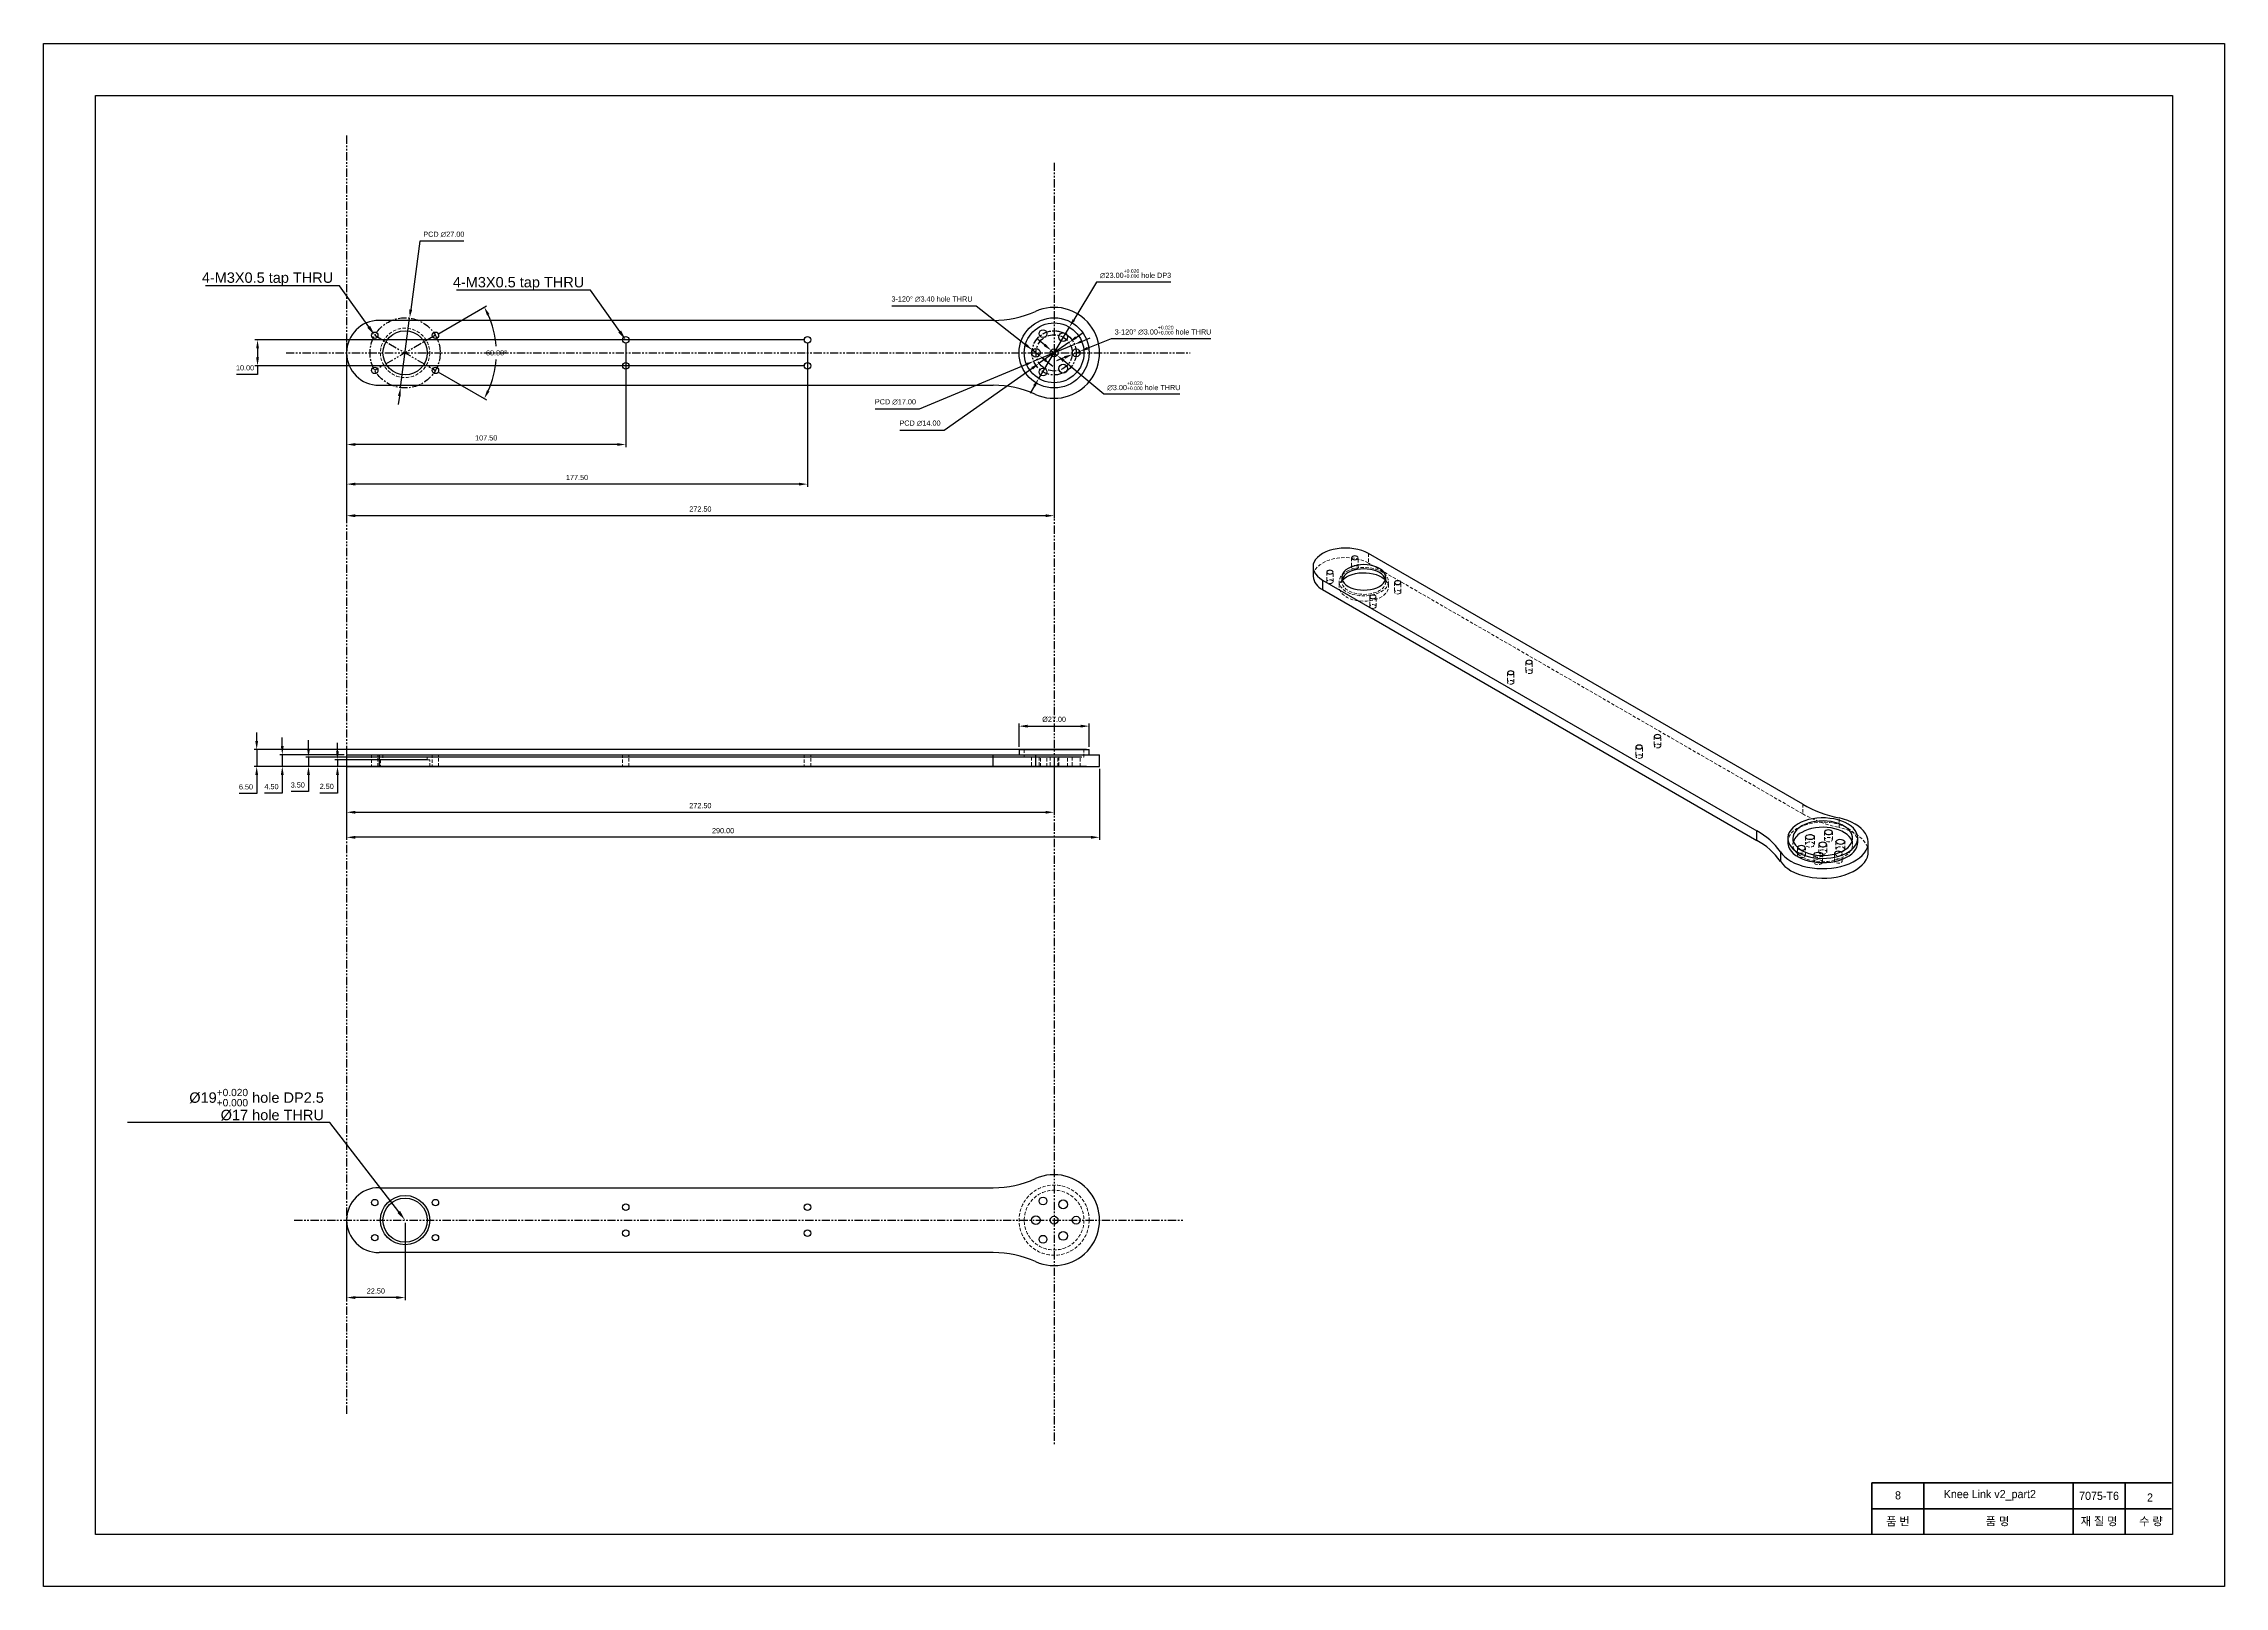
# Model space of a CAD drawing. Header units: millimetres. Extents: x 0 to 7560, y -1188 to 891.
# Drawn here: x 2520 to 3360, y -594 to 0 of the extents above; entities that cross this region are included whole.
import ezdxf
from ezdxf import colors
from ezdxf.entities.mleader import LeaderData, LeaderLine
from ezdxf.math import Vec2, Vec3

# ---------------------------------------------------------------- set-up
doc = ezdxf.new("R2010")
doc.units = ezdxf.units.MM
doc.header["$PDSIZE"] = -1
for name, pattern in [('CENTER', [10.16, 6.35, -1.27, 1.27, -1.27]), ('HIDDEN', [1.905, 1.27, -0.635]), ('PHANTOM', [12.7, 6.35, -1.27, 1.27, -1.27, 1.27, -1.27])]:
    doc.linetypes.add(name, pattern=pattern)
doc.layers.get('0').update_dxf_attribs({"lineweight": 50})
for name, color, linetype, lineweight in [('보조선', 1, 'PHANTOM', 25), ('중심선', 1, 'CENTER', 25), ('중요 치수', 4, 'Continuous', 18), ('치수선', 6, 'Continuous', 18)]:
    doc.layers.add(name, color=color, linetype=linetype, lineweight=lineweight)
doc.styles.get("Standard").update_dxf_attribs({"font": 'arial.ttf', "height": 2})
doc.dimstyles.new('ISO-25', dxfattribs={"dimtxt": 2.5, "dimasz": 2.5, "dimexe": 1.25, "dimexo": 0.625, "dimtad": 1, "dimtxsty": 'Standard', "dimcen": 2.5, "dimadec": 0, "dimazin": 0, "dimtfac": 1, "dimtmove": 0, "dimatfit": 3, "dimfxl": 1, "dimarcsym": 0})

# ---------------------------------------------------------------- blocks, each defined once
blk = doc.blocks.new('*D503')
at = {"layer": 'Defpoints', "color": 0, "ltscale": 0.5, "transparency": 16777216}
for p in [(2636.87, -273.55), (2909.37, -273.55), (2909.37, -295.72)]:
    blk.add_point(p, dxfattribs=at)
at = {"layer": '치수선', "color": 0, "lineweight": -2, "ltscale": 0.5, "transparency": 16777216}
for p, q in [((2636.87, -274.55), (2636.87, -296.72)), ((2909.37, -274.55), (2909.37, -296.72)), ((2640.17, -295.72), (2906.07, -295.72))]:
    blk.add_line(p, q, dxfattribs=at)
at = {"layer": '치수선', "color": 0, "ltscale": 0.5, "transparency": 16777216}
for points in [[(2640.17, -295.17), (2640.17, -296.27), (2636.87, -295.72)], [(2906.07, -295.17), (2906.07, -296.27), (2909.37, -295.72)]]:
    blk.add_solid(points, dxfattribs=at)
at = {"layer": '치수선', "color": 0, "ltscale": 0.5, "transparency": 16777216, "insert": (2773.12, -293.18), "char_height": 2, "attachment_point": 5}
blk.add_mtext('272.50', dxfattribs=at)
blk = doc.blocks.new('*D510')
at = {"layer": 'Defpoints', "color": 0, "ltscale": 0.5, "transparency": 16777216}
for p in [(2636.87, -452.76), (2659.37, -452.76), (2636.87, -482.57)]:
    blk.add_point(p, dxfattribs=at)
at = {"layer": '치수선', "color": 0, "lineweight": -2, "ltscale": 0.5, "transparency": 16777216}
for p, q in [((2636.87, -453.76), (2636.87, -483.57)), ((2659.37, -453.76), (2659.37, -483.57)), ((2656.07, -482.57), (2640.17, -482.57))]:
    blk.add_line(p, q, dxfattribs=at)
at = {"layer": '치수선', "color": 0, "ltscale": 0.5, "transparency": 16777216}
for points in [[(2640.17, -482.02), (2640.17, -483.12), (2636.87, -482.57)], [(2656.07, -482.02), (2656.07, -483.12), (2659.37, -482.57)]]:
    blk.add_solid(points, dxfattribs=at)
at = {"layer": '치수선', "color": 0, "ltscale": 0.5, "transparency": 16777216, "insert": (2648.12, -480.03), "char_height": 2, "attachment_point": 5}
blk.add_mtext('22.50', dxfattribs=at)
blk = doc.blocks.new('*D511')
at = {"layer": 'Defpoints', "color": 0, "ltscale": 0.5, "transparency": 16777216}
for p in [(2612.08, -273.55), (2636.87, -273.55), (2636.87, -278.05)]:
    blk.add_point(p, dxfattribs=at)
at = {"layer": '치수선', "color": 0, "lineweight": -2, "ltscale": 0.5, "transparency": 16777216}
for p, q in [((2612.08, -270.24), (2612.08, -266.94)), ((2635.87, -273.55), (2611.08, -273.55)), ((2612.08, -273.55), (2612.08, -278.05)), ((2635.87, -278.05), (2611.08, -278.05)), ((2612.08, -281.35), (2612.08, -288.39)), ((2612.08, -288.39), (2605.29, -288.39))]:
    blk.add_line(p, q, dxfattribs=at)
at = {"layer": '치수선', "color": 0, "ltscale": 0.5, "transparency": 16777216}
for points in [[(2611.53, -270.24), (2612.63, -270.24), (2612.08, -273.55)], [(2611.53, -281.35), (2612.63, -281.35), (2612.08, -278.05)]]:
    blk.add_solid(points, dxfattribs=at)
at = {"layer": '치수선', "color": 0, "ltscale": 0.5, "transparency": 16777216, "insert": (2607.92, -285.85), "char_height": 2, "attachment_point": 5}
blk.add_mtext('4.50', dxfattribs=at)
blk = doc.blocks.new('*D512')
at = {"layer": 'Defpoints', "color": 0, "ltscale": 0.5, "transparency": 16777216}
for p in [(2922.87, -271.55), (2602.22, -278.05), (2922.87, -278.05)]:
    blk.add_point(p, dxfattribs=at)
at = {"layer": '치수선', "color": 0, "lineweight": -2, "ltscale": 0.5, "transparency": 16777216}
for p, q in [((2602.22, -268.24), (2602.22, -264.94)), ((2921.87, -271.55), (2601.22, -271.55)), ((2602.22, -271.55), (2602.22, -278.05)), ((2921.87, -278.05), (2601.22, -278.05)), ((2602.22, -281.35), (2602.22, -288.48)), ((2602.22, -288.48), (2595.5, -288.48))]:
    blk.add_line(p, q, dxfattribs=at)
at = {"layer": '치수선', "color": 0, "ltscale": 0.5, "transparency": 16777216}
for points in [[(2601.67, -268.24), (2602.77, -268.24), (2602.22, -271.55)], [(2601.67, -281.35), (2602.77, -281.35), (2602.22, -278.05)]]:
    blk.add_solid(points, dxfattribs=at)
at = {"layer": '치수선', "color": 0, "ltscale": 0.5, "transparency": 16777216, "insert": (2598.1, -285.94), "char_height": 2, "attachment_point": 5}
blk.add_mtext('6.50', dxfattribs=at)
blk = doc.blocks.new('*D513')
at = {"layer": 'Defpoints', "color": 0, "ltscale": 0.5, "transparency": 16777216}
for p in [(2636.87, -278.05), (2926.87, -278.05), (2636.87, -305.36)]:
    blk.add_point(p, dxfattribs=at)
at = {"layer": '치수선', "color": 0, "lineweight": -2, "ltscale": 0.5, "transparency": 16777216}
for p, q in [((2636.87, -279.05), (2636.87, -306.36)), ((2926.87, -279.05), (2926.87, -306.36)), ((2923.57, -305.36), (2640.17, -305.36))]:
    blk.add_line(p, q, dxfattribs=at)
at = {"layer": '치수선', "color": 0, "ltscale": 0.5, "transparency": 16777216}
for points in [[(2640.17, -304.81), (2640.17, -305.91), (2636.87, -305.36)], [(2923.57, -304.81), (2923.57, -305.91), (2926.87, -305.36)]]:
    blk.add_solid(points, dxfattribs=at)
at = {"layer": '치수선', "color": 0, "ltscale": 0.5, "transparency": 16777216, "insert": (2781.87, -302.81), "char_height": 2, "attachment_point": 5}
blk.add_mtext('290.00', dxfattribs=at)
blk = doc.blocks.new('*D514')
at = {"layer": 'Defpoints', "color": 0, "ltscale": 0.5, "transparency": 16777216}
for p in [(2922.87, -262.56), (2895.87, -271.55), (2922.87, -271.55)]:
    blk.add_point(p, dxfattribs=at)
at = {"layer": '치수선', "color": 0, "lineweight": -2, "ltscale": 0.5, "transparency": 16777216}
for p, q in [((2895.87, -270.55), (2895.87, -261.56)), ((2899.17, -262.56), (2919.57, -262.56)), ((2922.87, -270.55), (2922.87, -261.56))]:
    blk.add_line(p, q, dxfattribs=at)
at = {"layer": '치수선', "color": 0, "ltscale": 0.5, "transparency": 16777216}
for points in [[(2899.17, -262.01), (2899.17, -263.11), (2895.87, -262.56)], [(2919.57, -262.01), (2919.57, -263.11), (2922.87, -262.56)]]:
    blk.add_solid(points, dxfattribs=at)
at = {"layer": '치수선', "color": 0, "ltscale": 0.5, "transparency": 16777216, "insert": (2909.37, -259.96), "char_height": 2, "attachment_point": 5}
blk.add_mtext('%%C27.00', dxfattribs=at)
blk = doc.blocks.new('*D515')
at = {"layer": 'Defpoints', "color": 0, "ltscale": 0.5, "transparency": 16777216}
for p in [(2901.03, -117.78), (2903.71, -119.88)]:
    blk.add_point(p, dxfattribs=at)
at = {"layer": '중요 치수', "color": 0, "lineweight": -2, "ltscale": 0.5, "transparency": 16777216}
for p, q in [((2846.88, -100.75), (2879.3, -100.75)), ((2879.3, -100.75), (2898.43, -115.74)), ((2903.71, -119.88), (2901.03, -117.78)), ((2906.31, -121.91), (2908.91, -123.95))]:
    blk.add_line(p, q, dxfattribs=at)
at = {"layer": '중요 치수', "color": 0, "ltscale": 0.5, "transparency": 16777216}
for points in [[(2898.77, -115.31), (2898.09, -116.18), (2901.03, -117.78)], [(2906.65, -121.48), (2905.97, -122.35), (2903.71, -119.88)]]:
    blk.add_solid(points, dxfattribs=at)
at = {"layer": '중요 치수', "color": 0, "ltscale": 0.5, "transparency": 16777216, "insert": (2862.33, -98.15), "char_height": 2, "attachment_point": 5}
blk.add_mtext('3-120%%D ∅3.40 hole THRU', dxfattribs=at)
blk = doc.blocks.new('*D516')
at = {"layer": 'Defpoints', "color": 0, "ltscale": 0.5, "transparency": 16777216}
for p in [(2916.48, -119.39), (2919.26, -118.27)]:
    blk.add_point(p, dxfattribs=at)
at = {"layer": '중요 치수', "color": 0, "lineweight": -2, "ltscale": 0.5, "transparency": 16777216}
for p, q in [((2931.4, -113.38), (2922.32, -117.03)), ((2969.76, -113.38), (2931.4, -113.38)), ((2913.42, -120.62), (2910.35, -121.86)), ((2916.48, -119.39), (2919.26, -118.27))]:
    blk.add_line(p, q, dxfattribs=at)
at = {"layer": '중요 치수', "color": 0, "ltscale": 0.5, "transparency": 16777216}
for points in [[(2922.12, -116.52), (2922.53, -117.54), (2919.26, -118.27)], [(2913.21, -120.11), (2913.62, -121.13), (2916.48, -119.39)]]:
    blk.add_solid(points, dxfattribs=at)
at = {"layer": '중요 치수', "color": 0, "ltscale": 0.5, "transparency": 16777216, "insert": (2951.34, -110.15), "char_height": 2, "attachment_point": 5}
blk.add_mtext('3-120%%D ∅3.00{\\H0.7x;\\S+0.020^ +0.000;} hole THRU', dxfattribs=at)
blk = doc.blocks.new('*D517')
at = {"layer": 'Defpoints', "color": 0, "ltscale": 0.5, "transparency": 16777216}
for p in [(2915.1, -114.81), (2903.64, -122.85)]:
    blk.add_point(p, dxfattribs=at)
at = {"layer": '치수선', "color": 0, "lineweight": -2, "ltscale": 0.5, "transparency": 16777216}
for p, q in [((2915.1, -114.81), (2903.64, -122.85)), ((2917.81, -112.91), (2920.51, -111.02)), ((2866.99, -148.54), (2900.93, -124.74)), ((2849.97, -148.54), (2866.99, -148.54))]:
    blk.add_line(p, q, dxfattribs=at)
at = {"layer": '치수선', "color": 0, "ltscale": 0.5, "transparency": 16777216}
for points in [[(2917.49, -112.46), (2918.12, -113.37), (2915.1, -114.81)], [(2900.62, -124.29), (2901.25, -125.19), (2903.64, -122.85)]]:
    blk.add_solid(points, dxfattribs=at)
at = {"layer": '치수선', "color": 0, "ltscale": 0.5, "transparency": 16777216, "insert": (2857.72, -145.94), "char_height": 2, "attachment_point": 5}
blk.add_mtext('PCD ∅14.00', dxfattribs=at)
blk = doc.blocks.new('*D518')
at = {"layer": 'Defpoints', "color": 0, "ltscale": 0.5, "transparency": 16777216}
for p in [(2917.22, -115.57), (2901.52, -122.08)]:
    blk.add_point(p, dxfattribs=at)
at = {"layer": '치수선', "color": 0, "lineweight": -2, "ltscale": 0.5, "transparency": 16777216}
for p, q in [((2917.22, -115.57), (2901.52, -122.08)), ((2920.27, -114.31), (2923.32, -113.04)), ((2857.51, -140.34), (2898.47, -123.35)), ((2840.49, -140.34), (2857.51, -140.34))]:
    blk.add_line(p, q, dxfattribs=at)
at = {"layer": '치수선', "color": 0, "ltscale": 0.5, "transparency": 16777216}
for points in [[(2920.06, -113.8), (2920.48, -114.82), (2917.22, -115.57)], [(2898.26, -122.84), (2898.68, -123.86), (2901.52, -122.08)]]:
    blk.add_solid(points, dxfattribs=at)
at = {"layer": '치수선', "color": 0, "ltscale": 0.5, "transparency": 16777216, "insert": (2848.24, -137.74), "char_height": 2, "attachment_point": 5}
blk.add_mtext('PCD ∅17.00', dxfattribs=at)
blk = doc.blocks.new('*D519')
at = {"layer": 'Defpoints', "color": 0, "ltscale": 0.5, "transparency": 16777216}
for p in [(2908.22, -117.87), (2910.52, -119.79)]:
    blk.add_point(p, dxfattribs=at)
at = {"layer": '중요 치수', "color": 0, "lineweight": -2, "ltscale": 0.5, "transparency": 16777216}
for p, q in [((2905.68, -115.75), (2903.14, -113.64)), ((2908.22, -117.87), (2910.52, -119.79)), ((2928.52, -134.79), (2913.06, -121.9)), ((2957.84, -134.79), (2928.52, -134.79))]:
    blk.add_line(p, q, dxfattribs=at)
at = {"layer": '중요 치수', "color": 0, "ltscale": 0.5, "transparency": 16777216}
for points in [[(2906.03, -115.33), (2905.33, -116.18), (2908.22, -117.87)], [(2913.41, -121.48), (2912.71, -122.33), (2910.52, -119.79)]]:
    blk.add_solid(points, dxfattribs=at)
at = {"layer": '중요 치수', "color": 0, "ltscale": 0.5, "transparency": 16777216, "insert": (2943.94, -131.57), "char_height": 2, "attachment_point": 5}
blk.add_mtext('∅3.00{\\H0.7x;\\S+0.020^ +0.000;} hole THRU', dxfattribs=at)
blk = doc.blocks.new('*D520')
at = {"layer": 'Defpoints', "color": 0, "ltscale": 0.5, "transparency": 16777216}
for p in [(2636.87, -118.83), (2909.37, -118.83), (2636.87, -181.53)]:
    blk.add_point(p, dxfattribs=at)
at = {"layer": '치수선', "color": 0, "lineweight": -2, "ltscale": 0.5, "transparency": 16777216}
for p, q in [((2636.87, -119.83), (2636.87, -182.53)), ((2909.37, -119.83), (2909.37, -182.53)), ((2906.07, -181.53), (2640.17, -181.53))]:
    blk.add_line(p, q, dxfattribs=at)
at = {"layer": '치수선', "color": 0, "ltscale": 0.5, "transparency": 16777216}
for points in [[(2640.17, -180.97), (2640.17, -182.08), (2636.87, -181.53)], [(2906.07, -180.97), (2906.07, -182.08), (2909.37, -181.53)]]:
    blk.add_solid(points, dxfattribs=at)
at = {"layer": '치수선', "color": 0, "ltscale": 0.5, "transparency": 16777216, "insert": (2773.12, -178.98), "char_height": 2, "attachment_point": 5}
blk.add_mtext('272.50', dxfattribs=at)
blk = doc.blocks.new('*D521')
at = {"layer": 'Defpoints', "color": 0, "ltscale": 0.5, "transparency": 16777216}
for p in [(2647.68, -112.08), (2671.06, -112.08), (2647.68, -125.58), (2671.06, -125.58), (2694.06, -124.95)]:
    blk.add_point(p, dxfattribs=at)
at = {"layer": '치수선', "color": 0, "lineweight": -2, "ltscale": 0.5, "transparency": 16777216}
for p, q in [((2671.93, -111.58), (2690.74, -100.72)), ((2671.93, -126.08), (2690.74, -136.94))]:
    blk.add_line(p, q, dxfattribs=at)
for start, end in [(4.14351, 24.62704), (335.37296, 355.85649)]:
    blk.add_arc((2659.37, -118.83), 35.22, start, end, dxfattribs=at)
at = {"layer": '치수선', "color": 0, "ltscale": 0.5, "transparency": 16777216}
for points in [[(2690.9, -104.4), (2691.88, -103.9), (2689.87, -101.22)], [(2691.88, -133.76), (2690.9, -133.25), (2689.87, -136.44)]]:
    blk.add_solid(points, dxfattribs=at)
at = {"layer": '치수선', "color": 0, "ltscale": 0.5, "transparency": 16777216, "insert": (2694.59, -118.83), "char_height": 2, "attachment_point": 5}
blk.add_mtext('60.00°', dxfattribs=at)
blk = doc.blocks.new('*D522')
at = {"layer": 'Defpoints', "color": 0, "ltscale": 0.5, "transparency": 16777216}
for p in [(2915.27, -108.96), (2903.47, -128.7)]:
    blk.add_point(p, dxfattribs=at)
at = {"layer": '중요 치수', "color": 0, "lineweight": -2, "ltscale": 0.5, "transparency": 16777216}
for p, q in [((2925.64, -91.58), (2916.96, -106.12)), ((2954.29, -91.58), (2925.64, -91.58)), ((2903.47, -128.7), (2915.27, -108.96)), ((2901.78, -131.54), (2900.09, -134.37))]:
    blk.add_line(p, q, dxfattribs=at)
at = {"layer": '중요 치수', "color": 0, "ltscale": 0.5, "transparency": 16777216}
for points in [[(2916.49, -105.84), (2917.43, -106.4), (2915.27, -108.96)], [(2901.31, -131.25), (2902.25, -131.82), (2903.47, -128.7)]]:
    blk.add_solid(points, dxfattribs=at)
at = {"layer": '중요 치수', "color": 0, "ltscale": 0.5, "transparency": 16777216, "insert": (2940.73, -88.36), "char_height": 2, "attachment_point": 5}
blk.add_mtext('∅23.00{\\H0.7x;\\S+0.020^ +0.000;} hole DP3', dxfattribs=at)
blk = doc.blocks.new('*D523')
at = {"layer": 'Defpoints', "color": 0, "ltscale": 0.5, "transparency": 16777216}
for p in [(2668.87, -275.55), (2633.34, -278.05), (2668.87, -278.05)]:
    blk.add_point(p, dxfattribs=at)
at = {"layer": '치수선', "color": 0, "lineweight": -2, "ltscale": 0.5, "transparency": 16777216}
for p, q in [((2667.87, -275.55), (2632.34, -275.55)), ((2633.34, -272.24), (2633.34, -268.94)), ((2633.34, -275.55), (2633.34, -278.05)), ((2667.87, -278.05), (2632.34, -278.05)), ((2633.34, -281.35), (2633.34, -288.3)), ((2633.34, -288.3), (2626.6, -288.3))]:
    blk.add_line(p, q, dxfattribs=at)
at = {"layer": '치수선', "color": 0, "ltscale": 0.5, "transparency": 16777216}
for points in [[(2632.79, -272.24), (2633.89, -272.24), (2633.34, -275.55)], [(2632.79, -281.35), (2633.89, -281.35), (2633.34, -278.05)]]:
    blk.add_solid(points, dxfattribs=at)
at = {"layer": '치수선', "color": 0, "ltscale": 0.5, "transparency": 16777216, "insert": (2629.21, -285.76), "char_height": 2, "attachment_point": 5}
blk.add_mtext('2.50', dxfattribs=at)
blk = doc.blocks.new('*D524')
at = {"layer": 'Defpoints', "color": 0, "ltscale": 0.5, "transparency": 16777216}
for p in [(2920.87, -274.55), (2622.17, -278.05), (2920.87, -278.05)]:
    blk.add_point(p, dxfattribs=at)
at = {"layer": '치수선', "color": 0, "lineweight": -2, "ltscale": 0.5, "transparency": 16777216}
for p, q in [((2622.17, -271.24), (2622.17, -267.94)), ((2919.87, -274.55), (2621.17, -274.55)), ((2622.17, -274.55), (2622.17, -278.05)), ((2919.87, -278.05), (2621.17, -278.05)), ((2622.17, -281.35), (2622.17, -287.76)), ((2622.17, -287.76), (2615.45, -287.76))]:
    blk.add_line(p, q, dxfattribs=at)
at = {"layer": '치수선', "color": 0, "ltscale": 0.5, "transparency": 16777216}
for points in [[(2621.62, -271.24), (2622.72, -271.24), (2622.17, -274.55)], [(2621.62, -281.35), (2622.72, -281.35), (2622.17, -278.05)]]:
    blk.add_solid(points, dxfattribs=at)
at = {"layer": '치수선', "color": 0, "ltscale": 0.5, "transparency": 16777216, "insert": (2618.05, -285.21), "char_height": 2, "attachment_point": 5}
blk.add_mtext('3.50', dxfattribs=at)
blk = doc.blocks.new('*D525')
at = {"layer": 'Defpoints', "color": 0, "ltscale": 0.5, "transparency": 16777216}
for p in [(2661.13, -105.44), (2657.61, -132.21)]:
    blk.add_point(p, dxfattribs=at)
at = {"layer": '치수선', "color": 0, "lineweight": -2, "ltscale": 0.5, "transparency": 16777216}
for p, q in [((2665.03, -75.82), (2661.56, -102.17)), ((2682.05, -75.82), (2665.03, -75.82)), ((2657.61, -132.21), (2661.13, -105.44)), ((2657.18, -135.49), (2656.74, -138.76))]:
    blk.add_line(p, q, dxfattribs=at)
at = {"layer": '치수선', "color": 0, "ltscale": 0.5, "transparency": 16777216}
for points in [[(2661.02, -102.1), (2662.11, -102.24), (2661.13, -105.44)], [(2656.63, -135.41), (2657.72, -135.56), (2657.61, -132.21)]]:
    blk.add_solid(points, dxfattribs=at)
at = {"layer": '치수선', "color": 0, "ltscale": 0.5, "transparency": 16777216, "insert": (2674.3, -73.22), "char_height": 2, "attachment_point": 5}
blk.add_mtext('PCD ∅27.00', dxfattribs=at)
blk = doc.blocks.new('*D526')
at = {"layer": 'Defpoints', "color": 0, "ltscale": 0.5, "transparency": 16777216}
for p in [(2814.37, -113.83), (2602.55, -123.83), (2814.37, -123.83)]:
    blk.add_point(p, dxfattribs=at)
at = {"layer": '치수선', "color": 0, "lineweight": -2, "ltscale": 0.5, "transparency": 16777216}
for p, q in [((2813.37, -113.83), (2601.55, -113.83)), ((2602.55, -117.13), (2602.55, -120.53)), ((2813.37, -123.83), (2601.55, -123.83)), ((2602.55, -123.83), (2602.55, -127.13)), ((2602.55, -127.13), (2594.47, -127.13))]:
    blk.add_line(p, q, dxfattribs=at)
at = {"layer": '치수선', "color": 0, "ltscale": 0.5, "transparency": 16777216}
for points in [[(2602, -117.13), (2603.1, -117.13), (2602.55, -113.83)], [(2602, -120.53), (2603.1, -120.53), (2602.55, -123.83)]]:
    blk.add_solid(points, dxfattribs=at)
at = {"layer": '치수선', "color": 0, "ltscale": 0.5, "transparency": 16777216, "insert": (2597.75, -124.59), "char_height": 2, "attachment_point": 5}
blk.add_mtext('10.00', dxfattribs=at)
blk = doc.blocks.new('*D527')
at = {"layer": 'Defpoints', "color": 0, "ltscale": 0.5, "transparency": 16777216}
for p in [(2636.87, -113.83), (2744.37, -113.83), (2636.87, -154.11)]:
    blk.add_point(p, dxfattribs=at)
at = {"layer": '치수선', "color": 0, "lineweight": -2, "ltscale": 0.5, "transparency": 16777216}
for p, q in [((2636.87, -114.83), (2636.87, -155.11)), ((2744.37, -114.83), (2744.37, -155.11)), ((2741.07, -154.11), (2640.17, -154.11))]:
    blk.add_line(p, q, dxfattribs=at)
at = {"layer": '치수선', "color": 0, "ltscale": 0.5, "transparency": 16777216}
for points in [[(2640.17, -153.56), (2640.17, -154.66), (2636.87, -154.11)], [(2741.07, -153.56), (2741.07, -154.66), (2744.37, -154.11)]]:
    blk.add_solid(points, dxfattribs=at)
at = {"layer": '치수선', "color": 0, "ltscale": 0.5, "transparency": 16777216, "insert": (2690.62, -151.57), "char_height": 2, "attachment_point": 5}
blk.add_mtext('107.50', dxfattribs=at)
blk = doc.blocks.new('*D528')
at = {"layer": 'Defpoints', "color": 0, "ltscale": 0.5, "transparency": 16777216}
for p in [(2636.87, -113.83), (2814.37, -113.83), (2636.87, -169.37)]:
    blk.add_point(p, dxfattribs=at)
at = {"layer": '치수선', "color": 0, "lineweight": -2, "ltscale": 0.5, "transparency": 16777216}
for p, q in [((2636.87, -114.83), (2636.87, -170.37)), ((2814.37, -114.83), (2814.37, -170.37)), ((2811.07, -169.37), (2640.17, -169.37))]:
    blk.add_line(p, q, dxfattribs=at)
at = {"layer": '치수선', "color": 0, "ltscale": 0.5, "transparency": 16777216}
for points in [[(2640.17, -168.82), (2640.17, -169.92), (2636.87, -169.37)], [(2811.07, -168.82), (2811.07, -169.92), (2814.37, -169.37)]]:
    blk.add_solid(points, dxfattribs=at)
at = {"layer": '치수선', "color": 0, "ltscale": 0.5, "transparency": 16777216, "insert": (2725.62, -166.82), "char_height": 2, "attachment_point": 5}
blk.add_mtext('177.50', dxfattribs=at)

msp = doc.modelspace()

# ---------------------------------------------------------------- linework, layer by layer
at = {"color": 7, "linetype": 'Continuous', "lineweight": 25}
for p, q in [((2885.917, -106.328), (2649.369, -106.328)), ((2649.369, -131.328), (2885.917, -131.328)), ((3009.108, -201.192), (3009.108, -204.866)), ((3197.711, -292.649), (3030.446, -196.089)), ((3012.769, -206.294), (3180.033, -302.854)), ((3012.769, -206.294), (3012.769, -209.969)), ((3012.769, -209.969), (3180.033, -306.529)), ((2636.869, -273.546), (2636.869, -278.046)), ((2636.869, -273.546), (2649.369, -273.546)), ((2649.369, -273.546), (2649.369, -278.046)), ((2649.369, -273.546), (2885.917, -273.546)), ((2885.917, -278.046), (2885.917, -273.546)), ((2885.917, -273.546), (2902.232, -273.546)), ((2895.869, -271.546), (2895.869, -273.546)), ((2895.869, -271.546), (2922.869, -271.546)), ((2902.232, -273.546), (2926.869, -273.546)), ((2902.232, -273.546), (2902.232, -278.046)), ((2922.869, -273.546), (2922.869, -271.546)), ((2926.869, -278.046), (2926.869, -273.546)), ((2636.869, -278.046), (2649.369, -278.046)), ((2649.369, -278.046), (2885.917, -278.046)), ((2885.917, -278.046), (2902.232, -278.046)), ((2902.232, -278.046), (2926.869, -278.046)), ((3180.033, -306.529), (3180.033, -302.854)), ((3191.955, -305.692), (3191.955, -307.325)), ((3218.955, -307.325), (3218.955, -305.692)), ((3222.955, -310.999), (3222.955, -307.325)), ((3189.11, -310.934), (3189.11, -314.608)), ((2649.369, -440.258), (2885.917, -440.258)), ((2885.917, -465.258), (2649.369, -465.258))]:
    msp.add_line(p, q, dxfattribs=at)
at = {"color": 7, "linetype": 'HIDDEN', "lineweight": 18}
for p, q in [((3023.935, -197.746), (3023.935, -201.42)), ((3026.435, -201.42), (3026.435, -197.746)), ((3030.446, -196.089), (3030.446, -199.764)), ((3197.711, -296.324), (3030.446, -199.764)), ((3014.389, -203.257), (3014.389, -206.931)), ((3016.889, -206.931), (3016.889, -203.257)), ((3019.179, -206.907), (3019.179, -208.948)), ((3020.179, -205.274), (3020.179, -206.907)), ((3037.179, -206.907), (3037.179, -205.274)), ((3038.179, -208.948), (3038.179, -206.907)), ((3040.469, -207.291), (3040.469, -210.965)), ((3042.969, -210.965), (3042.969, -207.291)), ((3030.923, -212.802), (3030.923, -216.476)), ((3033.423, -216.476), (3033.423, -212.802)), ((3083.997, -242.012), (3083.997, -245.687)), ((3086.497, -245.687), (3086.497, -242.012)), ((3091.068, -237.93), (3091.068, -241.605)), ((3093.568, -241.605), (3093.568, -237.93)), ((3140.566, -266.504), (3140.566, -270.179)), ((3143.066, -270.179), (3143.066, -266.504)), ((2646.428, -273.546), (2646.428, -278.046)), ((2648.928, -278.046), (2648.928, -273.546)), ((2649.369, -273.546), (2649.369, -278.046)), ((2668.869, -275.546), (2649.869, -275.546)), ((2649.869, -275.546), (2649.869, -278.046)), ((2650.869, -273.546), (2650.869, -275.546)), ((2667.869, -275.546), (2667.869, -273.546)), ((2668.869, -278.046), (2668.869, -275.546)), ((2669.811, -273.546), (2669.811, -278.046)), ((2672.311, -278.046), (2672.311, -273.546)), ((2743.119, -273.546), (2743.119, -278.046)), ((2745.619, -278.046), (2745.619, -273.546)), ((2813.119, -273.546), (2813.119, -278.046)), ((2815.619, -278.046), (2815.619, -273.546)), ((2885.917, -273.546), (2885.917, -278.046)), ((2897.869, -271.546), (2897.869, -274.546)), ((2897.869, -274.546), (2920.869, -274.546)), ((2900.669, -274.546), (2900.669, -278.046)), ((2902.232, -278.046), (2902.232, -273.546)), ((2903.619, -274.546), (2903.619, -278.046)), ((2904.069, -278.046), (2904.069, -274.546)), ((2906.619, -278.046), (2906.619, -274.546)), ((2907.869, -274.546), (2907.869, -278.046)), ((2910.869, -278.046), (2910.869, -274.546)), ((2911.169, -274.546), (2911.169, -278.046)), ((2914.569, -278.046), (2914.569, -274.546)), ((2916.369, -274.546), (2916.369, -278.046)), ((2919.369, -278.046), (2919.369, -274.546)), ((2920.869, -274.546), (2920.869, -271.546)), ((3133.495, -270.586), (3133.495, -274.261)), ((3135.995, -274.261), (3135.995, -270.586)), ((3197.711, -292.649), (3197.711, -296.324)), ((3211.707, -301.563), (3211.707, -297.889)), ((3193.955, -305.692), (3193.955, -308.141)), ((3195.745, -309.411), (3195.745, -312.269)), ((3198.745, -312.269), (3198.745, -309.411)), ((3198.806, -305.284), (3198.806, -308.142)), ((3202.206, -308.142), (3202.206, -305.284)), ((3203.955, -308.141), (3203.955, -310.999)), ((3206.155, -303.402), (3206.155, -306.26)), ((3206.955, -310.999), (3206.955, -308.141)), ((3209.155, -306.26), (3209.155, -303.402)), ((3210.517, -307.096), (3210.517, -309.953)), ((3213.917, -309.953), (3213.917, -307.096)), ((3216.955, -308.141), (3216.955, -305.692)), ((3201.944, -312.045), (3201.944, -314.903)), ((3205.344, -314.903), (3205.344, -312.045)), ((3209.966, -311.611), (3209.966, -314.469)), ((3212.966, -314.469), (3212.966, -311.611))]:
    msp.add_line(p, q, dxfattribs=at)
for p, q in [((3224.396, -553.871), (3339.793, -553.871)), ((3224.396, -573.871), (3224.396, -553.871)), ((3244.396, -573.871), (3244.396, -553.871)), ((3301.879, -573.871), (3301.879, -553.871)), ((3321.879, -573.871), (3321.879, -553.871)), ((3224.396, -563.871), (3339.793, -563.871))]:
    msp.add_line(p, q)
at = {"color": 7, "linetype": 'Continuous', "lineweight": 25, "flags": 128}
for points in [[(3030.446, -196.089), (3029.217, -195.467), (3027.858, -194.942), (3026.391, -194.525), (3024.843, -194.222), (3023.239, -194.037), (3021.608, -193.976), (3019.976, -194.037), (3018.372, -194.222), (3016.824, -194.525), (3015.358, -194.942), (3013.998, -195.467), (3012.769, -196.089), (3011.691, -196.799), (3010.782, -197.584), (3010.059, -198.43), (3009.534, -199.324), (3009.215, -200.25), (3009.108, -201.192), (3009.215, -202.134), (3009.534, -203.059), (3010.059, -203.953), (3010.782, -204.8), (3011.691, -205.585), (3012.769, -206.294)], [(3022.668, -201.804), (3021.802, -202.39), (3021.105, -203.046), (3020.595, -203.758), (3020.283, -204.506), (3020.179, -205.274), (3020.283, -206.041), (3020.595, -206.79), (3021.105, -207.502), (3021.802, -208.158), (3022.668, -208.744), (3023.683, -209.244), (3024.82, -209.646), (3026.052, -209.941), (3027.349, -210.12), (3028.679, -210.181), (3030.008, -210.12), (3031.305, -209.941), (3032.538, -209.646), (3033.675, -209.244), (3034.689, -208.744), (3035.555, -208.158), (3036.252, -207.502), (3036.763, -206.79), (3037.074, -206.041), (3037.179, -205.274), (3037.074, -204.506), (3036.763, -203.758), (3036.252, -203.046), (3035.555, -202.39), (3034.689, -201.804), (3033.675, -201.304), (3032.538, -200.902), (3031.305, -200.607), (3030.008, -200.427), (3028.679, -200.367), (3027.349, -200.427), (3026.052, -200.607), (3024.82, -200.902), (3023.683, -201.304), (3022.668, -201.804)], [(3024.301, -197.236), (3024.03, -197.47), (3023.935, -197.746), (3024.03, -198.022), (3024.301, -198.256), (3024.706, -198.413), (3025.185, -198.468), (3025.663, -198.413), (3026.069, -198.256), (3026.339, -198.022), (3026.435, -197.746), (3026.339, -197.47), (3026.069, -197.236), (3025.663, -197.079), (3025.185, -197.024), (3024.706, -197.079), (3024.301, -197.236)], [(3014.755, -202.747), (3014.484, -202.981), (3014.389, -203.257), (3014.484, -203.533), (3014.755, -203.767), (3015.16, -203.923), (3015.639, -203.978), (3016.117, -203.923), (3016.523, -203.767), (3016.794, -203.533), (3016.889, -203.257), (3016.794, -202.981), (3016.523, -202.747), (3016.117, -202.59), (3015.639, -202.535), (3015.16, -202.59), (3014.755, -202.747)], [(3020.365, -206.295), (3021.055, -205.676), (3021.961, -205.07)], [(3021.961, -205.07), (3023.011, -204.547), (3024.181, -204.118), (3025.448, -203.791), (3026.783, -203.574), (3028.158, -203.472), (3029.545, -203.487), (3030.913, -203.618), (3032.234, -203.863), (3033.479, -204.216), (3034.621, -204.669), (3035.637, -205.215), (3036.505, -205.839), (3036.993, -206.295)], [(3037.06, -206.09), (3036.763, -205.391), (3036.252, -204.679), (3035.555, -204.023), (3034.689, -203.437), (3033.675, -202.937), (3032.538, -202.535), (3031.305, -202.24), (3030.008, -202.06), (3028.679, -202), (3027.349, -202.06), (3026.052, -202.24), (3024.82, -202.535), (3023.683, -202.937), (3022.668, -203.437)], [(3040.835, -206.781), (3040.564, -207.015), (3040.469, -207.291), (3040.564, -207.567), (3040.835, -207.801), (3041.24, -207.958), (3041.719, -208.013), (3042.197, -207.958), (3042.603, -207.801), (3042.874, -207.567), (3042.969, -207.291), (3042.874, -207.015), (3042.603, -206.781), (3042.197, -206.624), (3041.719, -206.569), (3041.24, -206.624), (3040.835, -206.781)], [(3031.289, -212.291), (3031.018, -212.526), (3030.923, -212.802), (3031.018, -213.078), (3031.289, -213.312), (3031.694, -213.468), (3032.173, -213.523), (3032.651, -213.468), (3033.057, -213.312), (3033.328, -213.078), (3033.423, -212.802), (3033.328, -212.526), (3033.057, -212.291), (3032.651, -212.135), (3032.173, -212.08), (3031.694, -212.135), (3031.289, -212.291)], [(3084.363, -241.502), (3084.092, -241.736), (3083.997, -242.012), (3084.092, -242.288), (3084.363, -242.522), (3084.769, -242.679), (3085.247, -242.734), (3085.726, -242.679), (3086.131, -242.522), (3086.402, -242.288), (3086.497, -242.012), (3086.402, -241.736), (3086.131, -241.502), (3085.726, -241.346), (3085.247, -241.291), (3084.769, -241.346), (3084.363, -241.502)], [(3091.434, -237.42), (3091.163, -237.654), (3091.068, -237.93), (3091.163, -238.206), (3091.434, -238.44), (3091.84, -238.597), (3092.318, -238.652), (3092.797, -238.597), (3093.202, -238.44), (3093.473, -238.206), (3093.568, -237.93), (3093.473, -237.654), (3093.202, -237.42), (3092.797, -237.263), (3092.318, -237.209), (3091.84, -237.263), (3091.434, -237.42)], [(3140.932, -265.994), (3140.661, -266.228), (3140.566, -266.504), (3140.661, -266.781), (3140.932, -267.015), (3141.337, -267.171), (3141.816, -267.226), (3142.294, -267.171), (3142.7, -267.015), (3142.971, -266.781), (3143.066, -266.504), (3142.971, -266.228), (3142.7, -265.994), (3142.294, -265.838), (3141.816, -265.783), (3141.337, -265.838), (3140.932, -265.994)], [(3133.861, -270.076), (3133.59, -270.31), (3133.495, -270.586), (3133.59, -270.863), (3133.861, -271.097), (3134.266, -271.253), (3134.745, -271.308), (3135.223, -271.253), (3135.629, -271.097), (3135.9, -270.863), (3135.995, -270.586), (3135.9, -270.31), (3135.629, -270.076), (3135.223, -269.92), (3134.745, -269.865), (3134.266, -269.92), (3133.861, -270.076)], [(3189.11, -310.934), (3189.876, -311.926), (3190.822, -312.866), (3191.938, -313.741), (3193.21, -314.542), (3194.623, -315.26), (3196.162, -315.885), (3197.809, -316.412), (3199.544, -316.834), (3201.347, -317.145), (3203.198, -317.343), (3205.075, -317.425), (3206.957, -317.39), (3208.821, -317.239), (3210.646, -316.973), (3212.411, -316.595), (3214.095, -316.11), (3215.68, -315.524), (3217.146, -314.842), (3218.477, -314.074), (3219.658, -313.227), (3220.674, -312.313), (3221.514, -311.34), (3222.168, -310.321), (3222.629, -309.268), (3222.891, -308.192), (3222.951, -307.105), (3222.809, -306.022), (3222.466, -304.953), (3221.927, -303.912), (3221.196, -302.911), (3220.284, -301.96), (3219.2, -301.072), (3217.957, -300.256), (3216.57, -299.521), (3215.053, -298.877), (3213.426, -298.331), (3211.707, -297.889)], [(3195.909, -300.181), (3194.809, -300.9), (3193.869, -301.692), (3193.106, -302.544), (3192.529, -303.444), (3192.149, -304.378), (3191.97, -305.332), (3191.995, -306.291), (3192.225, -307.242), (3192.655, -308.168), (3193.279, -309.058), (3194.088, -309.896), (3195.069, -310.671), (3196.208, -311.37), (3197.487, -311.983), (3198.886, -312.5), (3200.385, -312.915), (3201.961, -313.22), (3203.59, -313.41), (3205.248, -313.484), (3206.908, -313.44), (3208.546, -313.278), (3210.138, -313.001), (3211.658, -312.614), (3213.085, -312.121), (3214.396, -311.531), (3215.571, -310.853), (3216.593, -310.096), (3217.446, -309.273), (3218.117, -308.395), (3218.597, -307.476), (3218.877, -306.53), (3218.954, -305.572), (3218.826, -304.615), (3218.495, -303.675), (3217.967, -302.765), (3217.249, -301.899), (3216.353, -301.092), (3215.291, -300.353), (3214.08, -299.696), (3212.738, -299.13), (3211.286, -298.663), (3209.746, -298.302), (3208.14, -298.054), (3206.494, -297.921), (3204.832, -297.907), (3203.179, -298.01), (3201.561, -298.23), (3200.002, -298.562), (3198.526, -299.003), (3197.155, -299.546), (3195.909, -300.181)], [(3197.324, -300.997), (3196.312, -301.665), (3195.464, -302.404), (3194.794, -303.203), (3194.315, -304.045), (3194.034, -304.917), (3193.957, -305.803), (3194.085, -306.686), (3194.416, -307.552), (3194.944, -308.385), (3195.66, -309.17), (3196.551, -309.893), (3197.6, -310.54), (3198.789, -311.102), (3200.098, -311.566), (3201.502, -311.926), (3202.977, -312.175), (3204.496, -312.307), (3206.032, -312.322), (3207.557, -312.219), (3209.046, -311.999), (3210.47, -311.666), (3211.804, -311.227), (3213.026, -310.689), (3214.112, -310.062), (3215.044, -309.357), (3215.805, -308.587), (3216.381, -307.764), (3216.762, -306.905), (3216.941, -306.024), (3216.915, -305.138), (3216.685, -304.261), (3216.255, -303.41), (3215.631, -302.599), (3214.826, -301.844), (3213.854, -301.157), (3212.732, -300.551), (3211.481, -300.037), (3210.121, -299.624), (3208.679, -299.319), (3207.178, -299.128), (3205.648, -299.054), (3204.113, -299.098), (3202.603, -299.26), (3201.143, -299.537), (3199.761, -299.924), (3198.48, -300.414), (3197.324, -300.997)], [(3216.758, -306.917), (3216.685, -306.711), (3216.255, -305.859), (3215.631, -305.049), (3214.826, -304.293), (3213.854, -303.607), (3212.732, -303.001), (3211.481, -302.487), (3210.121, -302.074), (3208.679, -301.769), (3207.178, -301.578), (3205.648, -301.504), (3204.113, -301.548), (3202.603, -301.71), (3201.143, -301.987), (3199.761, -302.374), (3198.48, -302.863), (3197.324, -303.447)], [(3191.955, -307.325), (3191.995, -307.924), (3192.225, -308.875), (3192.655, -309.802), (3193.279, -310.691), (3194.088, -311.529), (3195.069, -312.304), (3196.208, -313.003), (3197.487, -313.616), (3198.886, -314.133), (3200.385, -314.548), (3201.961, -314.853), (3203.59, -315.044), (3205.248, -315.117), (3206.908, -315.073), (3208.546, -314.911), (3210.138, -314.634), (3211.658, -314.247), (3213.085, -313.754), (3214.396, -313.164), (3215.571, -312.486), (3216.593, -311.729), (3217.446, -310.906), (3218.117, -310.028), (3218.597, -309.109), (3218.877, -308.163), (3218.955, -307.325)], [(3196.184, -308.799), (3195.873, -309.062), (3195.766, -309.267)], [(3197.136, -310.275), (3197.588, -310.254), (3198.093, -310.126), (3198.483, -309.901), (3198.705, -309.61), (3198.731, -309.292), (3198.555, -308.99), (3198.203, -308.745), (3197.722, -308.59), (3197.176, -308.546), (3196.639, -308.619), (3196.184, -308.799), (3196.184, -308.799)], [(3199.304, -304.59), (3199.787, -304.395), (3200.357, -304.306), (3200.946, -304.336), (3201.481, -304.48), (3201.898, -304.721), (3202.148, -305.03), (3202.199, -305.37), (3202.046, -305.699), (3201.708, -305.978), (3201.224, -306.173), (3200.654, -306.262), (3200.066, -306.232), (3199.531, -306.088), (3199.113, -305.847), (3198.864, -305.538), (3198.812, -305.198), (3198.965, -304.869), (3199.304, -304.59)], [(3204.395, -307.529), (3204.083, -307.792), (3203.957, -308.101), (3204.033, -308.417), (3204.301, -308.695), (3204.725, -308.898), (3205.248, -308.999), (3205.799, -308.984), (3206.303, -308.856), (3206.693, -308.631), (3206.916, -308.34), (3206.941, -308.022), (3206.766, -307.72), (3206.414, -307.475), (3205.932, -307.32), (3205.386, -307.276), (3204.85, -307.349), (3204.395, -307.529)], [(3206.595, -302.789), (3206.283, -303.052), (3206.157, -303.362), (3206.233, -303.677), (3206.501, -303.955), (3206.925, -304.158), (3207.448, -304.259), (3207.999, -304.245), (3208.503, -304.116), (3208.893, -303.891), (3209.116, -303.6), (3209.141, -303.282), (3208.966, -302.98), (3208.614, -302.735), (3208.132, -302.581), (3207.586, -302.537), (3207.049, -302.61), (3206.595, -302.789)], [(3211.015, -306.402), (3211.498, -306.206), (3212.069, -306.118), (3212.657, -306.148), (3213.192, -306.292), (3213.609, -306.533), (3213.859, -306.842), (3213.91, -307.181), (3213.758, -307.51), (3213.419, -307.789), (3212.935, -307.985), (3212.365, -308.073), (3211.777, -308.043), (3211.242, -307.899), (3210.824, -307.658), (3210.575, -307.35), (3210.523, -307.01), (3210.676, -306.681), (3211.015, -306.402)], [(3189.11, -314.608), (3189.876, -315.601), (3190.822, -316.54), (3191.938, -317.415), (3193.21, -318.216), (3194.623, -318.934), (3196.162, -319.56), (3197.809, -320.086), (3199.544, -320.508), (3201.347, -320.82), (3203.198, -321.017), (3205.075, -321.099), (3206.957, -321.065), (3208.821, -320.913), (3210.646, -320.647), (3212.411, -320.27), (3214.095, -319.785), (3215.68, -319.198), (3217.146, -318.517), (3218.477, -317.748), (3219.658, -316.902), (3220.674, -315.987), (3221.514, -315.015), (3222.168, -313.996), (3222.629, -312.942), (3222.891, -311.866), (3222.955, -310.999)], [(3202.442, -311.351), (3202.925, -311.155), (3203.495, -311.067), (3204.084, -311.097), (3204.619, -311.241), (3205.036, -311.482), (3205.286, -311.791), (3205.337, -312.13), (3205.27, -312.33)], [(3210.405, -310.999), (3210.094, -311.261), (3209.967, -311.571), (3209.998, -311.791)]]:
    msp.add_lwpolyline(points, dxfattribs=at)
at = {"color": 7, "linetype": 'HIDDEN', "lineweight": 18, "flags": 128}
for points in [[(3030.446, -199.764), (3029.217, -199.141), (3027.858, -198.617), (3026.391, -198.199), (3024.843, -197.896), (3023.239, -197.712), (3021.608, -197.65), (3019.976, -197.712), (3018.372, -197.896), (3016.824, -198.199), (3015.358, -198.617), (3013.998, -199.141), (3012.769, -199.764), (3011.691, -200.473), (3010.782, -201.258), (3010.059, -202.105), (3009.534, -202.999), (3009.215, -203.924), (3009.108, -204.866)], [(3021.961, -203.029), (3023.011, -202.506), (3024.181, -202.076), (3025.448, -201.75), (3026.783, -201.533), (3028.158, -201.431), (3029.545, -201.446), (3030.913, -201.577), (3032.234, -201.821), (3033.479, -202.174), (3034.621, -202.628), (3035.637, -203.173), (3036.505, -203.798), (3037.205, -204.489), (3037.724, -205.231), (3038.051, -206.009), (3038.177, -206.807), (3038.101, -207.606), (3037.824, -208.391), (3037.353, -209.144), (3036.696, -209.849), (3035.869, -210.491), (3034.888, -211.058), (3033.775, -211.535), (3032.553, -211.914), (3031.249, -212.187), (3029.89, -212.346), (3028.505, -212.39), (3027.124, -212.317), (3025.776, -212.129), (3024.49, -211.829), (3023.293, -211.425), (3022.211, -210.924), (3021.267, -210.337), (3020.481, -209.678), (3019.869, -208.959), (3019.445, -208.197), (3019.218, -207.407), (3019.193, -206.607), (3019.37, -205.812), (3019.745, -205.042), (3020.311, -204.311), (3021.055, -203.635), (3021.961, -203.029)], [(3026.069, -201.931), (3025.663, -202.087), (3025.185, -202.142), (3024.706, -202.087), (3024.301, -201.931), (3024.03, -201.697), (3023.935, -201.42), (3024.03, -201.144), (3024.301, -200.91), (3024.706, -200.754), (3025.185, -200.699), (3025.663, -200.754), (3026.069, -200.91), (3026.339, -201.144), (3026.435, -201.42), (3026.339, -201.697), (3026.069, -201.931)], [(3016.523, -207.441), (3016.117, -207.598), (3015.639, -207.653), (3015.16, -207.598), (3014.755, -207.441), (3014.484, -207.207), (3014.389, -206.931), (3014.484, -206.655), (3014.755, -206.421), (3015.16, -206.265), (3015.639, -206.21), (3016.117, -206.265), (3016.523, -206.421), (3016.794, -206.655), (3016.889, -206.931), (3016.794, -207.207), (3016.523, -207.441)], [(3036.993, -206.295), (3037.205, -206.53), (3037.724, -207.273), (3038.051, -208.051), (3038.177, -208.848), (3038.101, -209.648), (3037.824, -210.432), (3037.353, -211.185), (3036.696, -211.89), (3035.869, -212.533), (3034.888, -213.099), (3033.775, -213.577), (3032.553, -213.956), (3031.249, -214.228), (3029.89, -214.388), (3028.505, -214.432), (3027.124, -214.359), (3025.776, -214.17), (3024.49, -213.871), (3023.293, -213.466), (3022.211, -212.965), (3021.267, -212.379), (3020.481, -211.719), (3019.869, -211.001), (3019.445, -210.238), (3019.218, -209.448), (3019.193, -208.648), (3019.37, -207.854), (3019.745, -207.083), (3020.311, -206.352), (3020.365, -206.295)], [(3020.297, -206.09), (3020.283, -206.139), (3020.179, -206.907), (3020.283, -207.675), (3020.595, -208.423), (3021.105, -209.135), (3021.802, -209.791), (3022.668, -210.377), (3023.683, -210.877), (3024.82, -211.279), (3026.052, -211.574), (3027.349, -211.753), (3028.679, -211.814), (3030.008, -211.753), (3031.305, -211.574), (3032.538, -211.279), (3033.675, -210.877), (3034.689, -210.377), (3035.555, -209.791), (3036.252, -209.135), (3036.763, -208.423), (3037.074, -207.675), (3037.179, -206.907), (3037.074, -206.139), (3037.06, -206.09)], [(3033.057, -216.986), (3032.651, -217.143), (3032.173, -217.198), (3031.694, -217.143), (3031.289, -216.986), (3031.018, -216.752), (3030.923, -216.476), (3031.018, -216.2), (3031.289, -215.966), (3031.694, -215.809), (3032.173, -215.755), (3032.651, -215.809), (3033.057, -215.966), (3033.328, -216.2), (3033.423, -216.476), (3033.328, -216.752), (3033.057, -216.986)], [(3042.603, -211.476), (3042.197, -211.632), (3041.719, -211.687), (3041.24, -211.632), (3040.835, -211.476), (3040.564, -211.242), (3040.469, -210.965), (3040.564, -210.689), (3040.835, -210.455), (3041.24, -210.299), (3041.719, -210.244), (3042.197, -210.299), (3042.603, -210.455), (3042.874, -210.689), (3042.969, -210.965), (3042.874, -211.242), (3042.603, -211.476)], [(3093.202, -242.115), (3092.797, -242.271), (3092.318, -242.326), (3091.84, -242.271), (3091.434, -242.115), (3091.163, -241.881), (3091.068, -241.605), (3091.163, -241.328), (3091.434, -241.094), (3091.84, -240.938), (3092.318, -240.883), (3092.797, -240.938), (3093.202, -241.094), (3093.473, -241.328), (3093.568, -241.605), (3093.473, -241.881), (3093.202, -242.115)], [(3086.131, -246.197), (3085.726, -246.353), (3085.247, -246.408), (3084.769, -246.353), (3084.363, -246.197), (3084.092, -245.963), (3083.997, -245.687), (3084.092, -245.411), (3084.363, -245.176), (3084.769, -245.02), (3085.247, -244.965), (3085.726, -245.02), (3086.131, -245.176), (3086.402, -245.411), (3086.497, -245.687), (3086.402, -245.963), (3086.131, -246.197)], [(3135.629, -274.771), (3135.223, -274.928), (3134.745, -274.983), (3134.266, -274.928), (3133.861, -274.771), (3133.59, -274.537), (3133.495, -274.261), (3133.59, -273.985), (3133.861, -273.751), (3134.266, -273.594), (3134.745, -273.539), (3135.223, -273.594), (3135.629, -273.751), (3135.9, -273.985), (3135.995, -274.261), (3135.9, -274.537), (3135.629, -274.771)], [(3142.7, -270.689), (3142.294, -270.846), (3141.816, -270.901), (3141.337, -270.846), (3140.932, -270.689), (3140.661, -270.455), (3140.566, -270.179), (3140.661, -269.903), (3140.932, -269.669), (3141.337, -269.512), (3141.816, -269.457), (3142.294, -269.512), (3142.7, -269.669), (3142.971, -269.903), (3143.066, -270.179), (3142.971, -270.455), (3142.7, -270.689)], [(3218.955, -307.325), (3218.954, -307.205), (3218.826, -306.248), (3218.495, -305.308), (3217.967, -304.398), (3217.249, -303.533), (3216.353, -302.725), (3215.291, -301.986), (3214.08, -301.329), (3212.738, -300.763), (3211.286, -300.296), (3209.746, -299.935), (3208.14, -299.687), (3206.494, -299.555), (3204.832, -299.54), (3203.179, -299.643), (3201.561, -299.863), (3200.002, -300.196), (3198.526, -300.636), (3197.155, -301.179), (3195.909, -301.814)], [(3222.955, -310.999), (3222.951, -310.78), (3222.809, -309.696), (3222.466, -308.628), (3221.927, -307.587), (3221.196, -306.585), (3220.284, -305.635), (3219.2, -304.746), (3217.957, -303.93), (3216.57, -303.196), (3215.053, -302.552), (3213.426, -302.006), (3211.707, -301.563)], [(3194.153, -306.917), (3194.034, -307.367), (3193.957, -308.252), (3194.085, -309.136), (3194.416, -310.002), (3194.944, -310.835), (3195.66, -311.62), (3196.551, -312.342), (3197.6, -312.99), (3198.789, -313.551), (3200.098, -314.016), (3201.502, -314.376), (3202.977, -314.624), (3204.496, -314.757), (3206.032, -314.772), (3207.557, -314.668), (3209.046, -314.448), (3210.47, -314.116), (3211.804, -313.677), (3213.026, -313.139), (3214.112, -312.512), (3215.044, -311.807), (3215.805, -311.036), (3216.381, -310.214), (3216.762, -309.355), (3216.941, -308.474), (3216.915, -307.587), (3216.758, -306.917)], [(3195.766, -309.267), (3195.747, -309.371), (3195.823, -309.687), (3196.091, -309.965), (3196.515, -310.168), (3197.038, -310.269), (3197.136, -310.275)], [(3199.304, -307.448), (3199.787, -307.252), (3200.357, -307.164), (3200.946, -307.194), (3201.481, -307.338), (3201.898, -307.579), (3202.148, -307.888), (3202.199, -308.227), (3202.046, -308.557), (3201.708, -308.836), (3201.224, -309.031), (3200.654, -309.12), (3200.066, -309.09), (3199.531, -308.946), (3199.113, -308.705), (3198.864, -308.396), (3198.812, -308.056), (3198.965, -307.727), (3199.304, -307.448)], [(3206.516, -311.612), (3206.061, -311.791), (3205.525, -311.864), (3204.979, -311.82), (3204.497, -311.665), (3204.145, -311.421), (3203.97, -311.119), (3203.995, -310.801), (3204.218, -310.51), (3204.608, -310.285), (3205.112, -310.156), (3205.663, -310.142), (3206.185, -310.243), (3206.609, -310.446), (3206.878, -310.724), (3206.954, -311.039), (3206.828, -311.349), (3206.516, -311.612)], [(3206.595, -305.647), (3206.283, -305.91), (3206.157, -306.22), (3206.233, -306.535), (3206.501, -306.813), (3206.925, -307.016), (3207.448, -307.117), (3207.999, -307.102), (3208.503, -306.974), (3208.893, -306.749), (3209.116, -306.458), (3209.141, -306.14), (3208.966, -305.838), (3208.614, -305.593), (3208.132, -305.439), (3207.586, -305.395), (3207.049, -305.467), (3206.595, -305.647)], [(3211.015, -309.259), (3211.498, -309.064), (3212.069, -308.976), (3212.657, -309.005), (3213.192, -309.149), (3213.609, -309.391), (3213.859, -309.699), (3213.91, -310.039), (3213.758, -310.368), (3213.419, -310.647), (3212.935, -310.843), (3212.365, -310.931), (3211.777, -310.901), (3211.242, -310.757), (3210.824, -310.516), (3210.575, -310.207), (3210.523, -309.868), (3210.676, -309.539), (3211.015, -309.259)], [(3196.184, -311.657), (3195.873, -311.92), (3195.747, -312.229), (3195.823, -312.544), (3196.091, -312.823), (3196.515, -313.026), (3197.038, -313.127), (3197.588, -313.112), (3198.093, -312.984), (3198.483, -312.759), (3198.705, -312.468), (3198.731, -312.15), (3198.555, -311.848), (3198.203, -311.603), (3197.722, -311.448), (3197.176, -311.404), (3196.639, -311.477), (3196.184, -311.657)], [(3205.27, -312.33), (3205.184, -312.459), (3204.846, -312.739), (3204.362, -312.934), (3203.792, -313.022), (3203.204, -312.993), (3202.669, -312.849), (3202.251, -312.608), (3202.002, -312.299), (3201.945, -312.014)], [(3202.442, -314.209), (3202.925, -314.013), (3203.495, -313.925), (3204.084, -313.955), (3204.619, -314.099), (3205.036, -314.34), (3205.286, -314.649), (3205.337, -314.988), (3205.184, -315.317), (3204.846, -315.597), (3204.362, -315.792), (3203.792, -315.88), (3203.204, -315.851), (3202.669, -315.707), (3202.251, -315.466), (3202.002, -315.157), (3201.95, -314.817), (3202.103, -314.488), (3202.442, -314.209)], [(3210.405, -313.857), (3210.094, -314.119), (3209.967, -314.429), (3210.044, -314.744), (3210.312, -315.022), (3210.736, -315.226), (3211.259, -315.327), (3211.809, -315.312), (3212.314, -315.183), (3212.703, -314.958), (3212.926, -314.667), (3212.951, -314.349), (3212.776, -314.048), (3212.424, -313.803), (3211.942, -313.648), (3211.397, -313.604), (3210.86, -313.677), (3210.405, -313.857)], [(3209.998, -311.791), (3210.044, -311.886), (3210.312, -312.164), (3210.736, -312.368), (3211.259, -312.469), (3211.809, -312.454), (3212.314, -312.326), (3212.703, -312.101), (3212.926, -311.809), (3212.951, -311.492), (3212.776, -311.19), (3212.454, -310.96)]]:
    msp.add_lwpolyline(points, dxfattribs=at)
at = {"color": 7, "linetype": 'Continuous', "lineweight": 25}
for centre, radius in [((2909.369, -118.828), 13.5), ((2909.369, -118.828), 11.5), ((2647.678, -112.078), 1.25), ((2659.369, -118.828), 8.5), ((2671.061, -112.078), 1.25), ((2744.369, -113.828), 1.25), ((2814.369, -113.828), 1.25), ((2902.369, -118.828), 1.7), ((2905.119, -111.467), 1.5), ((2909.369, -118.828), 1.5), ((2912.869, -112.766), 1.7), ((2917.869, -118.828), 1.5), ((2647.678, -125.578), 1.25), ((2671.061, -125.578), 1.25), ((2744.369, -123.828), 1.25), ((2814.369, -123.828), 1.25), ((2905.119, -126.19), 1.5), ((2912.869, -124.891), 1.7), ((2647.678, -446.008), 1.25), ((2659.369, -452.758), 9.5), ((2659.369, -452.758), 8.5), ((2671.061, -446.008), 1.25), ((2905.119, -445.397), 1.5), ((2912.869, -446.696), 1.7), ((2744.369, -447.758), 1.25), ((2814.369, -447.758), 1.25), ((2902.369, -452.758), 1.7), ((2909.369, -452.758), 1.5), ((2917.869, -452.758), 1.5), ((2647.678, -459.508), 1.25), ((2671.061, -459.508), 1.25), ((2744.369, -457.758), 1.25), ((2814.369, -457.758), 1.25), ((2905.119, -460.12), 1.5), ((2912.869, -458.82), 1.7)]:
    msp.add_circle(centre, radius, dxfattribs=at)
at = {"color": 7, "linetype": 'HIDDEN', "lineweight": 18}
for centre, radius in [((2659.369, -118.828), 9.5), ((2909.369, -452.758), 13.5), ((2909.369, -452.758), 11.5)]:
    msp.add_circle(centre, radius, dxfattribs=at)
at = {"color": 7, "linetype": 'Continuous', "lineweight": 25}
for centre, radius, start, end in [((2649.369, -118.828), 12.5, 90, 270), ((2885.917, -66.328), 40, 270, 294.070615), ((2909.369, -118.828), 17.5, 245.929385, 114.070615), ((2885.917, -171.328), 40, 65.929385, 90), ((3015.39, -204.223), 6.316, 185.845203, 245.474938), ((3024.822, -207.748), 4.819, 116.546954, 159.880607), ((3221.848, -249.491), 49.449, 240.78341, 258.165849), ((3167.238, -326.367), 26.769, 35.207579, 61.44495), ((3167.238, -330.042), 26.769, 35.207579, 61.44495), ((3200.175, -309.236), 6.453, 116.217925, 158.932733), ((3211.469, -313.019), 2.283, 64.426866, 117.763374), ((3202.759, -312.106), 0.819, 112.768093, 173.501263), ((2885.917, -400.258), 40, 270, 294.070615), ((2909.369, -452.758), 17.5, 245.929385, 114.070615), ((2649.369, -452.758), 12.5, 90, 270), ((2885.917, -505.258), 40, 65.929385, 90)]:
    msp.add_arc(centre, radius, start, end, dxfattribs=at)
at = {"color": 7, "linetype": 'HIDDEN', "lineweight": 18}
for centre, radius, start, end in [((3198.46, -307.818), 6.523, 113.014126, 175.665733), ((3221.848, -253.166), 49.449, 240.78341, 258.165849)]:
    msp.add_arc(centre, radius, start, end, dxfattribs=at)
at = {"layer": '보조선', "ltscale": 0.5}
for p, q in [((2636.869, -35.199), (2636.869, -527.932)), ((2909.369, -45.632), (2909.369, -539.195)), ((2671.061, -112.078), (2647.678, -125.578)), ((2647.678, -112.078), (2671.061, -125.578)), ((2613.509, -118.828), (2961.781, -118.828)), ((2616.64, -452.758), (2958.963, -452.758))]:
    msp.add_line(p, q, dxfattribs=at)
at = {"layer": '중심선', "linetype": 'ByBlock', "ltscale": 0.5}
for points in [[(2520.146, 0.232), (3360.146, 0.232), (3360.146, -593.768), (2520.146, -593.768)], [(2540.146, -19.768), (3340.146, -19.768), (3340.146, -573.768), (2540.146, -573.768)]]:
    msp.add_lwpolyline(points, close=True, dxfattribs=at)
at = {"layer": '중심선', "ltscale": 0.5}
for centre, radius in [((2659.369, -118.828), 13.5), ((2909.369, -118.828), 8.5), ((2909.369, -118.828), 7)]:
    msp.add_circle(centre, radius, dxfattribs=at)

# ---------------------------------------------------------------- texts
at = {"char_height": 3.15, "attachment_point": 5}
for s, width, insert in [('{\\fGulim|b0|i0|c129|p50;\\C6;8}', 20, (3234.432, -558.736)), ('{\\fGulim|b0|i0|c129|p50;\\C6;7075-T6}', 20, (3311.864, -558.939)), ('{\\fGulim|b0|i0|c129|p50;\\C6;2}', 20, (3331.484, -559.553)), ('{\\fGulim|b0|i0|c129|p50;\\C6;품 번}', 20, (3234.396, -568.871)), ('{\\C6;품 명}', 40, (3272.753, -568.871)), ('{\\fGulim|b0|i0|c129|p50;\\C6;재 질 명}', 20, (3311.879, -568.871)), ('{\\fGulim|b0|i0|c129|p50;\\C6;수 량}', 20, (3331.879, -568.871))]:
    msp.add_mtext_dynamic_manual_height_columns(s, width=width, gutter_width=12.5, heights=[0], dxfattribs=dict(at, insert=insert))
at = {"layer": '중요 치수', "insert": (3252.052, -556.648), "char_height": 3.15, "width": 45.59445, "attachment_point": 1}
msp.add_mtext('{\\fGulim|b0|i0|c129|p50;\\C6;Knee Link v2_part2}', dxfattribs=at)

# ---------------------------------------------------------------- dimensions: what is measured, and where the dimension line sits
at = {"layer": '중요 치수', "ltscale": 0.5}
for p1, p2, text, picture, middle in [((2903.472, -128.701), (2915.267, -108.956), '<>{\\H0.7x;\\S+0.020^ +0.000;} hole DP3', '*D522', (2940.728, -91.584)), ((2903.707, -119.877), (2901.031, -117.78), '3-120%%D <> hole THRU', '*D515', (2862.329, -100.754)), ((2916.478, -119.389), (2919.261, -118.268), '3-120%%D <>{\\H0.7x;\\S+0.020^ +0.000;} hole THRU', '*D516', (2951.34, -113.376)), ((2908.217, -117.868), (2910.521, -119.789), '<>{\\H0.7x;\\S+0.020^ +0.000;} hole THRU', '*D519', (2943.944, -134.795))]:
    dim = msp.add_diameter_dim_2p(p1=p1, p2=p2, text=text, dimstyle='ISO-25', override={"dimtxt": 2, "dimasz": 3.302, "dimexe": 1, "dimexo": 1, "dimgap": 1.524, "dimtih": 1, "dimtoh": 1, "dimzin": 1, "dimdsep": 46, "dimcen": -10, "dimadec": 2, "dimtzin": 1}, dxfattribs=at)
    dim.commit()
    dim.dimension.update_dxf_attribs({"geometry": picture, "text_midpoint": middle, "dimtype": 163})
at = {"layer": '치수선', "ltscale": 0.5}
for p1, p2, picture, middle in [((2657.607, -132.213), (2661.132, -105.444), '*D525', (2674.301, -75.822)), ((2917.221, -115.572), (2901.518, -122.085), '*D518', (2848.24, -140.338)), ((2915.101, -114.81), (2903.637, -122.846), '*D517', (2857.718, -148.538))]:
    dim = msp.add_diameter_dim_2p(p1=p1, p2=p2, text='PCD <>', dimstyle='ISO-25', override={"dimtxt": 2, "dimasz": 3.302, "dimexe": 1, "dimexo": 1, "dimgap": 1.524, "dimtih": 1, "dimtoh": 1, "dimzin": 1, "dimdsep": 46, "dimcen": -10, "dimadec": 2, "dimtzin": 1}, dxfattribs=at)
    dim.commit()
    dim.dimension.update_dxf_attribs({"geometry": picture, "text_midpoint": middle, "dimtype": 163})
dim = msp.add_angular_dim_2l(base=(2694.059, -124.945), line1=((2647.678, -112.078), (2671.061, -125.578)), line2=((2671.061, -112.078), (2647.678, -125.578)), dimstyle='ISO-25', override={"dimtxt": 2, "dimasz": 3.302, "dimexe": 1, "dimexo": 1, "dimgap": 1.524, "dimtih": 1, "dimtoh": 1, "dimzin": 1, "dimdsep": 46, "dimcen": -10, "dimadec": 2, "dimtzin": 1}, dxfattribs=at)
dim.commit()
dim.dimension.update_dxf_attribs({"geometry": '*D521', "text_midpoint": (2694.594, -118.828)})
dim = msp.add_linear_dim(base=(2602.546, -123.828), p1=(2814.369, -113.828), p2=(2814.369, -123.828), angle=90, dimstyle='ISO-25', override={"dimtxt": 2, "dimasz": 3.302, "dimexe": 1, "dimexo": 1, "dimgap": 1.524, "dimtih": 1, "dimtoh": 1, "dimzin": 1, "dimdsep": 46, "dimcen": -10, "dimadec": 2, "dimtzin": 1}, dxfattribs=at)
dim.commit()
dim.dimension.update_dxf_attribs({"geometry": '*D526', "text_midpoint": (2597.745, -124.585)})
for base, p1, p2, picture, middle in [((2636.869, -154.114), (2744.369, -113.828), (2636.869, -113.828), '*D527', (2690.619, -151.569)), ((2636.869, -169.366), (2814.369, -113.828), (2636.869, -113.828), '*D528', (2725.619, -166.821)), ((2909.369, -295.72), (2636.869, -273.546), (2909.369, -273.546), '*D503', (2773.119, -293.175)), ((2636.869, -305.358), (2926.869, -278.046), (2636.869, -278.046), '*D513', (2781.869, -302.813)), ((2636.869, -482.572), (2659.369, -452.758), (2636.869, -452.758), '*D510', (2648.119, -480.027))]:
    dim = msp.add_linear_dim(base=base, p1=p1, p2=p2, dimstyle='ISO-25', override={"dimtxt": 2, "dimasz": 3.302, "dimexe": 1, "dimexo": 1, "dimgap": 1.524, "dimtih": 1, "dimtoh": 1, "dimzin": 1, "dimdsep": 46, "dimcen": -10, "dimadec": 2, "dimtzin": 1}, dxfattribs=at)
    dim.commit()
    dim.dimension.update_dxf_attribs({"geometry": picture, "text_midpoint": middle})
dim = msp.add_linear_dim(base=(2636.869, -181.525), p1=(2909.369, -118.828), p2=(2636.869, -118.828), dimstyle='ISO-25', override={"dimtxt": 2, "dimasz": 3.302, "dimexe": 1, "dimexo": 1, "dimgap": 1.524, "dimtih": 1, "dimtoh": 1, "dimzin": 1, "dimdsep": 46, "dimcen": -10, "dimadec": 2, "dimtzin": 1}, dxfattribs=at)
dim.commit()
dim.dimension.update_dxf_attribs({"geometry": '*D520', "text_midpoint": (2773.119, -181.525), "dimtype": 160})
dim = msp.add_linear_dim(base=(2922.869, -262.557), p1=(2895.869, -271.546), p2=(2922.869, -271.546), text='%%C<>', dimstyle='ISO-25', override={"dimtxt": 2, "dimasz": 3.302, "dimexe": 1, "dimexo": 1, "dimgap": 1.524, "dimtih": 1, "dimtoh": 1, "dimzin": 1, "dimdsep": 46, "dimcen": -10, "dimadec": 2, "dimtzin": 1}, dxfattribs=at)
dim.commit()
dim.dimension.update_dxf_attribs({"geometry": '*D514', "text_midpoint": (2909.369, -259.956)})
for base, p1, p2, picture, middle in [((2602.223, -278.046), (2922.869, -271.546), (2922.869, -278.046), '*D512', (2598.099, -288.484)), ((2612.082, -273.546), (2636.869, -278.046), (2636.869, -273.546), '*D511', (2607.923, -288.393)), ((2622.166, -278.046), (2920.869, -274.546), (2920.869, -278.046), '*D524', (2618.048, -287.756)), ((2633.343, -278.046), (2668.869, -275.546), (2668.869, -278.046), '*D523', (2629.208, -288.305))]:
    dim = msp.add_linear_dim(base=base, p1=p1, p2=p2, angle=90, dimstyle='ISO-25', override={"dimtxt": 2, "dimasz": 3.302, "dimexe": 1, "dimexo": 1, "dimgap": 1.524, "dimtih": 1, "dimtoh": 1, "dimzin": 1, "dimdsep": 46, "dimcen": -10, "dimadec": 2, "dimtzin": 1}, dxfattribs=at)
    dim.commit()
    dim.dimension.update_dxf_attribs({"geometry": picture, "text_midpoint": middle, "dimtype": 160})

# ---------------------------------------------------------------- leaders
at = {"layer": '중요 치수', "ltscale": 0.5}
ml = msp.add_multileader_mtext('Standard', dxfattribs=at)
ml.set_content('4-M3X0.5 tap THRU', color=256)
ml.set_leader_properties()
ml.build(insert=Vec2(0, 0))
ml.multileader.update_dxf_attribs({"text_right_attachment_type": 6, "dogleg_length": 0.36})
ctx = ml.context
ctx.base_point, ctx.plane_origin = Vec3(2579.604, -90.422), Vec3(2647.678, -112.078)
ctx.right_attachment, ctx.text_align_type = 6, 2
notes = []
notes.append((ctx, [(0, (1, 1, 0), (2634.063, -92.977), (-1, 0), 0.36, [(0, [(2647.678, -112.078)], 0, [])])]))
ctx.mtext.insert, ctx.mtext.alignment, ctx.mtext.flow_direction = Vec3(2631.703, -87.867), 3, 5
ml = msp.add_multileader_mtext('Standard', dxfattribs=at)
ml.set_content('4-M3X0.5 tap THRU', color=256)
ml.set_leader_properties()
ml.build(insert=Vec2(0, 0))
ml.multileader.update_dxf_attribs({"text_right_attachment_type": 6, "dogleg_length": 0.36})
ctx = ml.context
ctx.base_point, ctx.plane_origin = Vec3(2676.296, -92.172), Vec3(2744.369, -113.828)
ctx.right_attachment, ctx.text_align_type = 6, 2
notes.append((ctx, [(0, (1, 1, 0), (2730.754, -94.727), (-1, 0), 0.36, [(0, [(2744.369, -113.828)], 0, [])])]))
ctx.mtext.insert, ctx.mtext.alignment, ctx.mtext.flow_direction = Vec3(2728.394, -89.617), 3, 5
ml = msp.add_multileader_mtext('Standard', dxfattribs=at)
ml.set_content('\\A1;%%C19{\\H0.7x;\\S+0.020^ +0.000;} hole DP2.5\\P%%C17 hole THRU', color=256)
ml.set_leader_properties()
ml.build(insert=Vec2(0, 0))
ml.multileader.update_dxf_attribs({"text_left_attachment_type": 5, "text_right_attachment_type": 5, "dogleg_length": 0.36})
ctx = ml.context
ctx.base_point, ctx.plane_origin = Vec3(2574.925, -415.15), Vec3(2659.369, -452.758)
ctx.left_attachment, ctx.right_attachment, ctx.text_align_type = 5, 5, 2
notes.append((ctx, [(0, (1, 1, 0), (2630.453, -415.15), (-1, 0), 0.36, [(0, [(2659.369, -452.758)], 0, [])])]))
ctx.mtext.insert, ctx.mtext.alignment, ctx.mtext.flow_direction = Vec3(2628.093, -402.217), 3, 5
for ctx, leaders in notes:
    for number, flags, end, landing, length, lines in leaders:
        leader = LeaderData()
        leader.index, (leader.has_last_leader_line, leader.has_dogleg_vector, leader.attachment_direction) = number, flags
        leader.last_leader_point, leader.dogleg_vector, leader.dogleg_length = Vec3(end), Vec3(landing), length
        for number, points, colour, breaks in lines:
            line = LeaderLine()
            line.index, line.vertices, line.color, line.breaks = number, Vec3.list(points), colors.encode_raw_color(colour), breaks
            leader.lines.append(line)
        ctx.leaders.append(leader)

doc.saveas('drawing.dxf')
